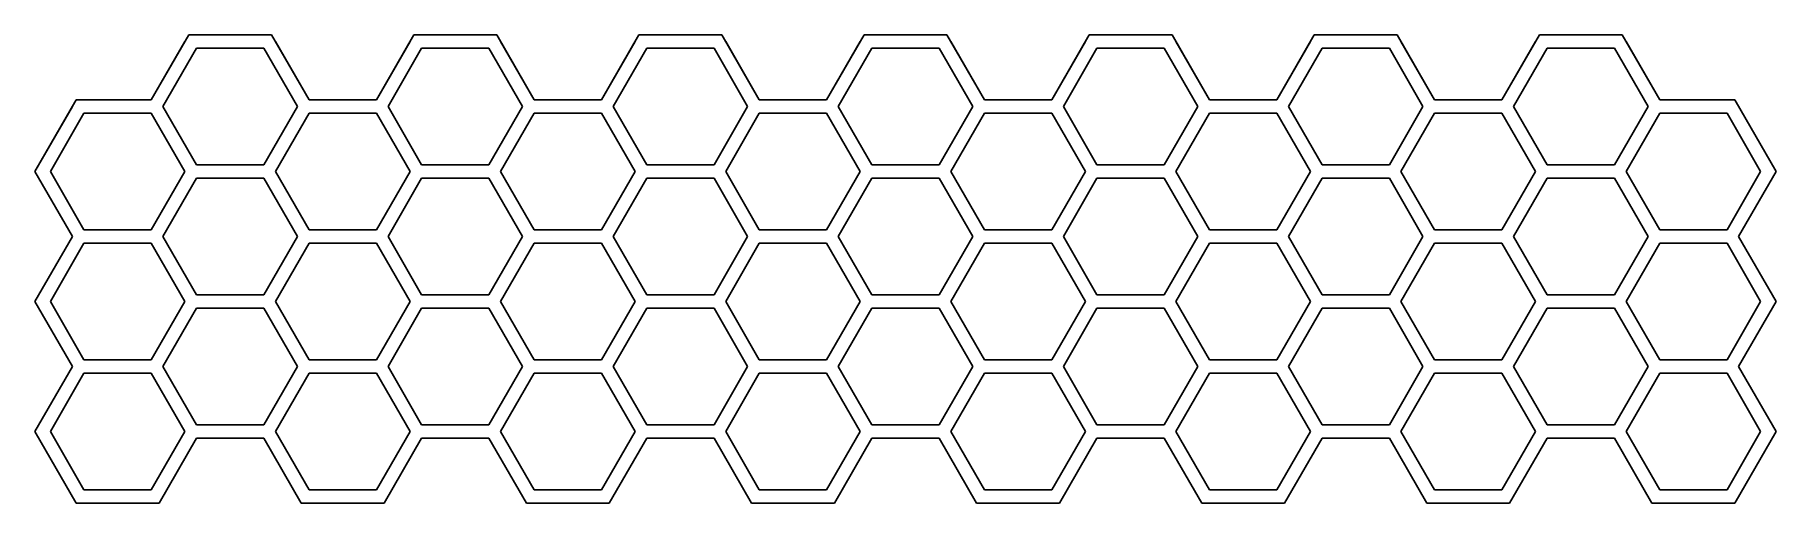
# Model space of a CAD drawing. Header units: millimetres. Extents: x 606 to 1123, y -612 to -473.
import ezdxf

# ---------------------------------------------------------------- set-up
doc = ezdxf.new("R2010")
doc.units = ezdxf.units.MM
doc.layers.get('0').update_dxf_attribs({"linetype": 'CONTINUOUS', "lineweight": 25})

msp = doc.modelspace()

# ---------------------------------------------------------------- linework, layer by layer
for p, q in [((640.29, -492.51), (651.45, -473.19)), ((640.29, -492.51), (650.29, -475.19)), ((640.29, -492.51), (650.29, -475.19)), ((640.29, -492.51), (650.29, -475.19)), ((640.29, -492.51), (650.29, -475.19)), ((640.29, -492.51), (650.29, -475.19)), ((651.45, -473.19), (676.07, -473.19)), ((653.76, -473.19), (673.76, -473.19)), ((653.76, -473.19), (673.76, -473.19)), ((653.76, -473.19), (673.76, -473.19)), ((653.76, -473.19), (673.76, -473.19)), ((653.76, -473.19), (673.76, -473.19)), ((676.07, -473.19), (687.22, -492.51)), ((677.22, -475.19), (687.22, -492.51)), ((677.22, -475.19), (687.22, -492.51)), ((677.22, -475.19), (687.22, -492.51)), ((677.22, -475.19), (687.22, -492.51)), ((677.22, -475.19), (687.22, -492.51)), ((718.38, -473.19), (707.22, -492.51)), ((707.22, -492.51), (717.22, -475.19)), ((717.22, -475.19), (707.22, -492.51)), ((707.22, -492.51), (717.22, -475.19)), ((717.22, -475.19), (707.22, -492.51)), ((707.22, -492.51), (717.22, -475.19)), ((718.38, -473.19), (740.68, -473.19)), ((720.68, -473.19), (740.68, -473.19)), ((720.68, -473.19), (742.99, -473.19)), ((742.99, -473.19), (754.15, -492.51)), ((754.15, -492.51), (744.15, -475.19)), ((744.15, -475.19), (754.15, -492.51)), ((754.15, -492.51), (744.15, -475.19)), ((744.15, -475.19), (754.15, -492.51)), ((754.15, -492.51), (744.15, -475.19)), ((785.3, -473.19), (774.15, -492.51)), ((774.15, -492.51), (784.15, -475.19)), ((784.15, -475.19), (774.15, -492.51)), ((774.15, -492.51), (784.15, -475.19)), ((784.15, -475.19), (774.15, -492.51)), ((774.15, -492.51), (784.15, -475.19)), ((785.3, -473.19), (809.92, -473.19)), ((787.61, -473.19), (807.61, -473.19)), ((787.61, -473.19), (807.61, -473.19)), ((809.92, -473.19), (821.08, -492.51)), ((811.08, -475.19), (821.08, -492.51)), ((811.08, -475.19), (821.08, -492.51)), ((811.08, -475.19), (821.08, -492.51)), ((811.08, -475.19), (821.08, -492.51)), ((811.08, -475.19), (821.08, -492.51)), ((841.08, -492.51), (852.23, -473.19)), ((841.08, -492.51), (851.08, -475.19)), ((841.08, -492.51), (851.08, -475.19)), ((841.08, -492.51), (851.08, -475.19)), ((841.08, -492.51), (851.08, -475.19)), ((841.08, -492.51), (851.08, -475.19)), ((852.23, -473.19), (876.85, -473.19)), ((854.54, -473.19), (874.54, -473.19)), ((854.54, -473.19), (874.54, -473.19)), ((854.54, -473.19), (874.54, -473.19)), ((854.54, -473.19), (874.54, -473.19)), ((854.54, -473.19), (874.54, -473.19)), ((876.85, -473.19), (888.01, -492.51)), ((888.01, -492.51), (878.01, -475.19)), ((878.01, -475.19), (888.01, -492.51)), ((878.01, -475.19), (888.01, -492.51)), ((888.01, -492.51), (878.01, -475.19)), ((878.01, -475.19), (888.01, -492.51)), ((878.01, -475.19), (888.01, -492.51)), ((888.01, -492.51), (878.01, -475.19)), ((878.01, -475.19), (888.01, -492.51)), ((919.16, -473.19), (908.01, -492.51)), ((908.01, -492.51), (918.01, -475.19)), ((908.01, -492.51), (918.01, -475.19)), ((918.01, -475.19), (908.01, -492.51)), ((908.01, -492.51), (918.01, -475.19)), ((908.01, -492.51), (918.01, -475.19)), ((918.01, -475.19), (908.01, -492.51)), ((908.01, -492.51), (918.01, -475.19)), ((908.01, -492.51), (918.01, -475.19)), ((919.16, -473.19), (941.47, -473.19)), ((941.47, -473.19), (921.47, -473.19)), ((921.47, -473.19), (941.47, -473.19)), ((941.47, -473.19), (921.47, -473.19)), ((921.47, -473.19), (941.47, -473.19)), ((941.47, -473.19), (921.47, -473.19)), ((921.47, -473.19), (941.47, -473.19)), ((921.47, -473.19), (943.78, -473.19)), ((943.78, -473.19), (954.93, -492.51)), ((944.93, -475.19), (954.93, -492.51)), ((944.93, -475.19), (954.93, -492.51)), ((944.93, -475.19), (954.93, -492.51)), ((944.93, -475.19), (954.93, -492.51)), ((944.93, -475.19), (954.93, -492.51)), ((944.93, -475.19), (954.93, -492.51)), ((944.93, -475.19), (954.93, -492.51)), ((944.93, -475.19), (954.93, -492.51)), ((944.93, -475.19), (954.93, -492.51)), ((944.93, -475.19), (954.93, -492.51)), ((944.93, -475.19), (954.93, -492.51)), ((974.93, -492.51), (986.09, -473.19)), ((974.93, -492.51), (984.93, -475.19)), ((974.93, -492.51), (984.93, -475.19)), ((984.93, -475.19), (974.93, -492.51)), ((974.93, -492.51), (984.93, -475.19)), ((974.93, -492.51), (984.93, -475.19)), ((974.93, -492.51), (984.93, -475.19)), ((984.93, -475.19), (974.93, -492.51)), ((974.93, -492.51), (984.93, -475.19)), ((974.93, -492.51), (984.93, -475.19)), ((974.93, -492.51), (984.93, -475.19)), ((984.93, -475.19), (974.93, -492.51)), ((986.09, -473.19), (1008.4, -473.19)), ((988.4, -473.19), (1008.4, -473.19)), ((988.4, -473.19), (1008.4, -473.19)), ((988.4, -473.19), (1008.4, -473.19)), ((988.4, -473.19), (1008.4, -473.19)), ((988.4, -473.19), (1008.4, -473.19)), ((988.4, -473.19), (1008.4, -473.19)), ((988.4, -473.19), (1010.71, -473.19)), ((1010.71, -473.19), (1021.86, -492.51)), ((1011.86, -475.19), (1021.86, -492.51)), ((1021.86, -492.51), (1011.86, -475.19)), ((1011.86, -475.19), (1021.86, -492.51)), ((1021.86, -492.51), (1011.86, -475.19)), ((1011.86, -475.19), (1021.86, -492.51)), ((1011.86, -475.19), (1021.86, -492.51)), ((1021.86, -492.51), (1011.86, -475.19)), ((1011.86, -475.19), (1021.86, -492.51)), ((1053.02, -473.19), (1041.86, -492.51)), ((1041.86, -492.51), (1051.86, -475.19)), ((1041.86, -492.51), (1051.86, -475.19)), ((1051.86, -475.19), (1041.86, -492.51)), ((1041.86, -492.51), (1051.86, -475.19)), ((1041.86, -492.51), (1051.86, -475.19)), ((1051.86, -475.19), (1041.86, -492.51)), ((1041.86, -492.51), (1051.86, -475.19)), ((1041.86, -492.51), (1051.86, -475.19)), ((1053.02, -473.19), (1075.33, -473.19)), ((1055.33, -473.19), (1075.33, -473.19)), ((1055.33, -473.19), (1075.33, -473.19)), ((1055.33, -473.19), (1075.33, -473.19)), ((1055.33, -473.19), (1077.64, -473.19)), ((1077.64, -473.19), (1088.79, -492.51)), ((1078.79, -475.19), (1088.79, -492.51)), ((1078.79, -475.19), (1088.79, -492.51)), ((1078.79, -475.19), (1088.79, -492.51)), ((1078.79, -475.19), (1088.79, -492.51)), ((1078.79, -475.19), (1088.79, -492.51)), ((643.76, -494.51), (653.76, -477.19)), ((643.76, -494.51), (653.76, -477.19)), ((643.76, -494.51), (653.76, -477.19)), ((653.76, -477.19), (673.76, -477.19)), ((653.76, -477.19), (673.76, -477.19)), ((653.76, -477.19), (673.76, -477.19)), ((673.76, -477.19), (683.76, -494.51)), ((673.76, -477.19), (683.76, -494.51)), ((673.76, -477.19), (683.76, -494.51)), ((710.68, -494.51), (720.68, -477.19)), ((710.68, -494.51), (720.68, -477.19)), ((710.68, -494.51), (720.68, -477.19)), ((720.68, -477.19), (740.68, -477.19)), ((720.68, -477.19), (740.68, -477.19)), ((720.68, -477.19), (740.68, -477.19)), ((740.68, -477.19), (750.68, -494.51)), ((740.68, -477.19), (750.68, -494.51)), ((740.68, -477.19), (750.68, -494.51)), ((787.61, -477.19), (777.61, -494.51)), ((787.61, -477.19), (777.61, -494.51)), ((787.61, -477.19), (777.61, -494.51)), ((787.61, -477.19), (807.61, -477.19)), ((787.61, -477.19), (807.61, -477.19)), ((787.61, -477.19), (807.61, -477.19)), ((807.61, -477.19), (817.61, -494.51)), ((807.61, -477.19), (817.61, -494.51)), ((807.61, -477.19), (817.61, -494.51)), ((844.54, -494.51), (854.54, -477.19)), ((844.54, -494.51), (854.54, -477.19)), ((844.54, -494.51), (854.54, -477.19)), ((844.54, -494.51), (854.54, -477.19)), ((844.54, -494.51), (854.54, -477.19)), ((844.54, -494.51), (854.54, -477.19)), ((854.54, -477.19), (874.54, -477.19)), ((854.54, -477.19), (874.54, -477.19)), ((854.54, -477.19), (874.54, -477.19)), ((854.54, -477.19), (874.54, -477.19)), ((854.54, -477.19), (874.54, -477.19)), ((854.54, -477.19), (874.54, -477.19)), ((874.54, -477.19), (884.54, -494.51)), ((874.54, -477.19), (884.54, -494.51)), ((874.54, -477.19), (884.54, -494.51)), ((874.54, -477.19), (884.54, -494.51)), ((874.54, -477.19), (884.54, -494.51)), ((874.54, -477.19), (884.54, -494.51)), ((921.47, -477.19), (911.47, -494.51)), ((911.47, -494.51), (921.47, -477.19)), ((921.47, -477.19), (911.47, -494.51)), ((911.47, -494.51), (921.47, -477.19)), ((921.47, -477.19), (911.47, -494.51)), ((911.47, -494.51), (921.47, -477.19)), ((921.47, -477.19), (941.47, -477.19)), ((921.47, -477.19), (941.47, -477.19)), ((921.47, -477.19), (941.47, -477.19)), ((921.47, -477.19), (941.47, -477.19)), ((921.47, -477.19), (941.47, -477.19)), ((921.47, -477.19), (941.47, -477.19)), ((941.47, -477.19), (951.47, -494.51)), ((941.47, -477.19), (951.47, -494.51)), ((941.47, -477.19), (951.47, -494.51)), ((941.47, -477.19), (951.47, -494.51)), ((941.47, -477.19), (951.47, -494.51)), ((941.47, -477.19), (951.47, -494.51)), ((978.4, -494.51), (988.4, -477.19)), ((978.4, -494.51), (988.4, -477.19)), ((988.4, -477.19), (978.4, -494.51)), ((978.4, -494.51), (988.4, -477.19)), ((978.4, -494.51), (988.4, -477.19)), ((988.4, -477.19), (978.4, -494.51)), ((978.4, -494.51), (988.4, -477.19)), ((978.4, -494.51), (988.4, -477.19)), ((988.4, -477.19), (978.4, -494.51)), ((988.4, -477.19), (1008.4, -477.19)), ((988.4, -477.19), (1008.4, -477.19)), ((988.4, -477.19), (1008.4, -477.19)), ((988.4, -477.19), (1008.4, -477.19)), ((988.4, -477.19), (1008.4, -477.19)), ((988.4, -477.19), (1008.4, -477.19)), ((988.4, -477.19), (1008.4, -477.19)), ((988.4, -477.19), (1008.4, -477.19)), ((988.4, -477.19), (1008.4, -477.19)), ((1008.4, -477.19), (1018.4, -494.51)), ((1008.4, -477.19), (1018.4, -494.51)), ((1008.4, -477.19), (1018.4, -494.51)), ((1008.4, -477.19), (1018.4, -494.51)), ((1008.4, -477.19), (1018.4, -494.51)), ((1008.4, -477.19), (1018.4, -494.51)), ((1008.4, -477.19), (1018.4, -494.51)), ((1008.4, -477.19), (1018.4, -494.51)), ((1008.4, -477.19), (1018.4, -494.51)), ((1055.33, -477.19), (1045.33, -494.51)), ((1045.33, -494.51), (1055.33, -477.19)), ((1055.33, -477.19), (1045.33, -494.51)), ((1045.33, -494.51), (1055.33, -477.19)), ((1055.33, -477.19), (1045.33, -494.51)), ((1045.33, -494.51), (1055.33, -477.19)), ((1055.33, -477.19), (1075.33, -477.19)), ((1055.33, -477.19), (1075.33, -477.19)), ((1055.33, -477.19), (1075.33, -477.19)), ((1055.33, -477.19), (1075.33, -477.19)), ((1055.33, -477.19), (1075.33, -477.19)), ((1055.33, -477.19), (1075.33, -477.19)), ((1075.33, -477.19), (1085.33, -494.51)), ((1075.33, -477.19), (1085.33, -494.51)), ((1075.33, -477.19), (1085.33, -494.51)), ((1075.33, -477.19), (1085.33, -494.51)), ((1075.33, -477.19), (1085.33, -494.51)), ((1075.33, -477.19), (1085.33, -494.51)), ((605.67, -513.83), (617.98, -492.51)), ((605.67, -513.83), (616.83, -494.51)), ((605.67, -513.83), (616.83, -494.51)), ((610.29, -513.83), (620.29, -496.51)), ((610.29, -513.83), (620.29, -496.51)), ((610.29, -513.83), (620.29, -496.51)), ((610.29, -513.83), (620.29, -496.51)), ((610.29, -513.83), (620.29, -496.51)), ((610.29, -513.83), (620.29, -496.51)), ((617.98, -492.51), (640.29, -492.51)), ((620.29, -492.51), (640.29, -492.51)), ((620.29, -492.51), (640.29, -492.51)), ((620.29, -492.51), (640.29, -492.51)), ((620.29, -492.51), (640.29, -492.51)), ((620.29, -492.51), (640.29, -492.51)), ((620.29, -496.51), (640.29, -496.51)), ((620.29, -496.51), (640.29, -496.51)), ((620.29, -496.51), (640.29, -496.51)), ((620.29, -496.51), (640.29, -496.51)), ((620.29, -496.51), (640.29, -496.51)), ((620.29, -496.51), (640.29, -496.51)), ((640.29, -496.51), (650.29, -513.83)), ((640.29, -496.51), (650.29, -513.83)), ((640.29, -496.51), (650.29, -513.83)), ((640.29, -496.51), (650.29, -513.83)), ((640.29, -496.51), (650.29, -513.83)), ((640.29, -496.51), (650.29, -513.83)), ((643.76, -494.51), (653.76, -511.83)), ((643.76, -494.51), (653.76, -511.83)), ((643.76, -494.51), (653.76, -511.83)), ((673.76, -511.83), (683.76, -494.51)), ((673.76, -511.83), (683.76, -494.51)), ((673.76, -511.83), (683.76, -494.51)), ((677.22, -513.83), (687.22, -496.51)), ((677.22, -513.83), (687.22, -496.51)), ((677.22, -513.83), (687.22, -496.51)), ((687.22, -492.51), (707.22, -492.51)), ((687.22, -492.51), (707.22, -492.51)), ((687.22, -492.51), (707.22, -492.51)), ((687.22, -492.51), (707.22, -492.51)), ((687.22, -492.51), (707.22, -492.51)), ((687.22, -492.51), (707.22, -492.51)), ((687.22, -496.51), (707.22, -496.51)), ((687.22, -496.51), (707.22, -496.51)), ((687.22, -496.51), (707.22, -496.51)), ((707.22, -496.51), (717.22, -513.83)), ((707.22, -496.51), (717.22, -513.83)), ((707.22, -496.51), (717.22, -513.83)), ((710.68, -494.51), (720.68, -511.83)), ((710.68, -494.51), (720.68, -511.83)), ((710.68, -494.51), (720.68, -511.83)), ((740.68, -511.83), (750.68, -494.51)), ((740.68, -511.83), (750.68, -494.51)), ((740.68, -511.83), (750.68, -494.51)), ((744.15, -513.83), (754.15, -496.51)), ((744.15, -513.83), (754.15, -496.51)), ((744.15, -513.83), (754.15, -496.51)), ((774.15, -492.51), (754.15, -492.51)), ((754.15, -492.51), (774.15, -492.51)), ((774.15, -492.51), (754.15, -492.51)), ((754.15, -492.51), (774.15, -492.51)), ((774.15, -492.51), (754.15, -492.51)), ((754.15, -492.51), (774.15, -492.51)), ((754.15, -496.51), (774.15, -496.51)), ((754.15, -496.51), (774.15, -496.51)), ((754.15, -496.51), (774.15, -496.51)), ((774.15, -496.51), (784.15, -513.83)), ((774.15, -496.51), (784.15, -513.83)), ((774.15, -496.51), (784.15, -513.83)), ((777.61, -494.51), (787.61, -511.83)), ((777.61, -494.51), (787.61, -511.83)), ((777.61, -494.51), (787.61, -511.83)), ((817.61, -494.51), (807.61, -511.83)), ((817.61, -494.51), (807.61, -511.83)), ((817.61, -494.51), (807.61, -511.83)), ((811.08, -513.83), (821.08, -496.51)), ((821.08, -496.51), (811.08, -513.83)), ((811.08, -513.83), (821.08, -496.51)), ((821.08, -496.51), (811.08, -513.83)), ((811.08, -513.83), (821.08, -496.51)), ((821.08, -496.51), (811.08, -513.83)), ((821.08, -492.51), (841.08, -492.51)), ((821.08, -492.51), (841.08, -492.51)), ((821.08, -492.51), (841.08, -492.51)), ((821.08, -492.51), (841.08, -492.51)), ((821.08, -492.51), (841.08, -492.51)), ((821.08, -492.51), (841.08, -492.51)), ((821.08, -496.51), (841.08, -496.51)), ((821.08, -496.51), (841.08, -496.51)), ((821.08, -496.51), (841.08, -496.51)), ((821.08, -496.51), (841.08, -496.51)), ((821.08, -496.51), (841.08, -496.51)), ((821.08, -496.51), (841.08, -496.51)), ((841.08, -496.51), (851.08, -513.83)), ((841.08, -496.51), (851.08, -513.83)), ((841.08, -496.51), (851.08, -513.83)), ((841.08, -496.51), (851.08, -513.83)), ((841.08, -496.51), (851.08, -513.83)), ((841.08, -496.51), (851.08, -513.83)), ((844.54, -494.51), (854.54, -511.83)), ((844.54, -494.51), (854.54, -511.83)), ((844.54, -494.51), (854.54, -511.83)), ((844.54, -494.51), (854.54, -511.83)), ((844.54, -494.51), (854.54, -511.83)), ((844.54, -494.51), (854.54, -511.83)), ((874.54, -511.83), (884.54, -494.51)), ((874.54, -511.83), (884.54, -494.51)), ((874.54, -511.83), (884.54, -494.51)), ((874.54, -511.83), (884.54, -494.51)), ((874.54, -511.83), (884.54, -494.51)), ((874.54, -511.83), (884.54, -494.51)), ((878.01, -513.83), (888.01, -496.51)), ((878.01, -513.83), (888.01, -496.51)), ((878.01, -513.83), (888.01, -496.51)), ((878.01, -513.83), (888.01, -496.51)), ((878.01, -513.83), (888.01, -496.51)), ((878.01, -513.83), (888.01, -496.51)), ((908.01, -492.51), (888.01, -492.51)), ((888.01, -492.51), (908.01, -492.51)), ((888.01, -492.51), (908.01, -492.51)), ((908.01, -492.51), (888.01, -492.51)), ((888.01, -492.51), (908.01, -492.51)), ((888.01, -492.51), (908.01, -492.51)), ((908.01, -492.51), (888.01, -492.51)), ((888.01, -492.51), (908.01, -492.51)), ((888.01, -492.51), (908.01, -492.51)), ((888.01, -496.51), (908.01, -496.51)), ((888.01, -496.51), (908.01, -496.51)), ((888.01, -496.51), (908.01, -496.51)), ((888.01, -496.51), (908.01, -496.51)), ((888.01, -496.51), (908.01, -496.51)), ((888.01, -496.51), (908.01, -496.51)), ((908.01, -496.51), (918.01, -513.83)), ((908.01, -496.51), (918.01, -513.83)), ((908.01, -496.51), (918.01, -513.83)), ((908.01, -496.51), (918.01, -513.83)), ((908.01, -496.51), (918.01, -513.83)), ((908.01, -496.51), (918.01, -513.83)), ((911.47, -494.51), (921.47, -511.83)), ((911.47, -494.51), (921.47, -511.83)), ((911.47, -494.51), (921.47, -511.83)), ((911.47, -494.51), (921.47, -511.83)), ((911.47, -494.51), (921.47, -511.83)), ((911.47, -494.51), (921.47, -511.83)), ((951.47, -494.51), (941.47, -511.83)), ((941.47, -511.83), (951.47, -494.51)), ((951.47, -494.51), (941.47, -511.83)), ((941.47, -511.83), (951.47, -494.51)), ((951.47, -494.51), (941.47, -511.83)), ((941.47, -511.83), (951.47, -494.51)), ((954.93, -496.51), (944.93, -513.83)), ((944.93, -513.83), (954.93, -496.51)), ((944.93, -513.83), (954.93, -496.51)), ((944.93, -513.83), (954.93, -496.51)), ((954.93, -496.51), (944.93, -513.83)), ((944.93, -513.83), (954.93, -496.51)), ((944.93, -513.83), (954.93, -496.51)), ((944.93, -513.83), (954.93, -496.51)), ((954.93, -496.51), (944.93, -513.83)), ((944.93, -513.83), (954.93, -496.51)), ((944.93, -513.83), (954.93, -496.51)), ((944.93, -513.83), (954.93, -496.51)), ((954.93, -492.51), (974.93, -492.51)), ((954.93, -492.51), (974.93, -492.51)), ((954.93, -492.51), (974.93, -492.51)), ((954.93, -492.51), (974.93, -492.51)), ((954.93, -492.51), (974.93, -492.51)), ((954.93, -492.51), (974.93, -492.51)), ((954.93, -492.51), (974.93, -492.51)), ((954.93, -492.51), (974.93, -492.51)), ((954.93, -492.51), (974.93, -492.51)), ((954.93, -492.51), (974.93, -492.51)), ((954.93, -492.51), (974.93, -492.51)), ((954.93, -492.51), (974.93, -492.51)), ((954.93, -496.51), (974.93, -496.51)), ((954.93, -496.51), (974.93, -496.51)), ((954.93, -496.51), (974.93, -496.51)), ((954.93, -496.51), (974.93, -496.51)), ((954.93, -496.51), (974.93, -496.51)), ((954.93, -496.51), (974.93, -496.51)), ((954.93, -496.51), (974.93, -496.51)), ((954.93, -496.51), (974.93, -496.51)), ((954.93, -496.51), (974.93, -496.51)), ((954.93, -496.51), (974.93, -496.51)), ((954.93, -496.51), (974.93, -496.51)), ((954.93, -496.51), (974.93, -496.51)), ((974.93, -496.51), (984.93, -513.83)), ((974.93, -496.51), (984.93, -513.83)), ((974.93, -496.51), (984.93, -513.83)), ((974.93, -496.51), (984.93, -513.83)), ((974.93, -496.51), (984.93, -513.83)), ((974.93, -496.51), (984.93, -513.83)), ((974.93, -496.51), (984.93, -513.83)), ((974.93, -496.51), (984.93, -513.83)), ((974.93, -496.51), (984.93, -513.83)), ((974.93, -496.51), (984.93, -513.83)), ((974.93, -496.51), (984.93, -513.83)), ((974.93, -496.51), (984.93, -513.83)), ((978.4, -494.51), (988.4, -511.83)), ((978.4, -494.51), (988.4, -511.83)), ((978.4, -494.51), (988.4, -511.83)), ((978.4, -494.51), (988.4, -511.83)), ((978.4, -494.51), (988.4, -511.83)), ((978.4, -494.51), (988.4, -511.83)), ((978.4, -494.51), (988.4, -511.83)), ((978.4, -494.51), (988.4, -511.83)), ((978.4, -494.51), (988.4, -511.83)), ((1008.4, -511.83), (1018.4, -494.51)), ((1008.4, -511.83), (1018.4, -494.51)), ((1018.4, -494.51), (1008.4, -511.83)), ((1008.4, -511.83), (1018.4, -494.51)), ((1008.4, -511.83), (1018.4, -494.51)), ((1018.4, -494.51), (1008.4, -511.83)), ((1008.4, -511.83), (1018.4, -494.51)), ((1008.4, -511.83), (1018.4, -494.51)), ((1018.4, -494.51), (1008.4, -511.83)), ((1011.86, -513.83), (1021.86, -496.51)), ((1011.86, -513.83), (1021.86, -496.51)), ((1011.86, -513.83), (1021.86, -496.51)), ((1011.86, -513.83), (1021.86, -496.51)), ((1011.86, -513.83), (1021.86, -496.51)), ((1011.86, -513.83), (1021.86, -496.51)), ((1041.86, -492.51), (1021.86, -492.51)), ((1021.86, -492.51), (1041.86, -492.51)), ((1021.86, -492.51), (1041.86, -492.51)), ((1041.86, -492.51), (1021.86, -492.51)), ((1021.86, -492.51), (1041.86, -492.51)), ((1021.86, -492.51), (1041.86, -492.51)), ((1041.86, -492.51), (1021.86, -492.51)), ((1021.86, -492.51), (1041.86, -492.51)), ((1021.86, -492.51), (1041.86, -492.51)), ((1021.86, -496.51), (1041.86, -496.51)), ((1021.86, -496.51), (1041.86, -496.51)), ((1021.86, -496.51), (1041.86, -496.51)), ((1021.86, -496.51), (1041.86, -496.51)), ((1021.86, -496.51), (1041.86, -496.51)), ((1021.86, -496.51), (1041.86, -496.51)), ((1041.86, -496.51), (1051.86, -513.83)), ((1041.86, -496.51), (1051.86, -513.83)), ((1041.86, -496.51), (1051.86, -513.83)), ((1041.86, -496.51), (1051.86, -513.83)), ((1041.86, -496.51), (1051.86, -513.83)), ((1041.86, -496.51), (1051.86, -513.83)), ((1045.33, -494.51), (1055.33, -511.83)), ((1045.33, -494.51), (1055.33, -511.83)), ((1045.33, -494.51), (1055.33, -511.83)), ((1045.33, -494.51), (1055.33, -511.83)), ((1045.33, -494.51), (1055.33, -511.83)), ((1045.33, -494.51), (1055.33, -511.83)), ((1085.33, -494.51), (1075.33, -511.83)), ((1075.33, -511.83), (1085.33, -494.51)), ((1085.33, -494.51), (1075.33, -511.83)), ((1075.33, -511.83), (1085.33, -494.51)), ((1085.33, -494.51), (1075.33, -511.83)), ((1075.33, -511.83), (1085.33, -494.51)), ((1088.79, -496.51), (1078.79, -513.83)), ((1088.79, -496.51), (1078.79, -513.83)), ((1088.79, -496.51), (1078.79, -513.83)), ((1088.79, -492.51), (1108.79, -492.51)), ((1088.79, -492.51), (1108.79, -492.51)), ((1088.79, -492.51), (1108.79, -492.51)), ((1088.79, -492.51), (1108.79, -492.51)), ((1088.79, -492.51), (1108.79, -492.51)), ((1088.79, -492.51), (1111.1, -492.51)), ((1088.79, -496.51), (1108.79, -496.51)), ((1088.79, -496.51), (1108.79, -496.51)), ((1088.79, -496.51), (1108.79, -496.51)), ((1108.79, -496.51), (1118.79, -513.83)), ((1108.79, -496.51), (1118.79, -513.83)), ((1108.79, -496.51), (1118.79, -513.83)), ((1111.1, -492.51), (1123.41, -513.83)), ((653.76, -511.83), (673.76, -511.83)), ((653.76, -511.83), (673.76, -511.83)), ((653.76, -511.83), (673.76, -511.83)), ((720.68, -511.83), (740.68, -511.83)), ((720.68, -511.83), (740.68, -511.83)), ((720.68, -511.83), (740.68, -511.83)), ((787.61, -511.83), (807.61, -511.83)), ((787.61, -511.83), (807.61, -511.83)), ((787.61, -511.83), (807.61, -511.83)), ((854.54, -511.83), (874.54, -511.83)), ((854.54, -511.83), (874.54, -511.83)), ((854.54, -511.83), (874.54, -511.83)), ((854.54, -511.83), (874.54, -511.83)), ((854.54, -511.83), (874.54, -511.83)), ((854.54, -511.83), (874.54, -511.83)), ((921.47, -511.83), (941.47, -511.83)), ((921.47, -511.83), (941.47, -511.83)), ((921.47, -511.83), (941.47, -511.83)), ((921.47, -511.83), (941.47, -511.83)), ((921.47, -511.83), (941.47, -511.83)), ((921.47, -511.83), (941.47, -511.83)), ((988.4, -511.83), (1008.4, -511.83)), ((988.4, -511.83), (1008.4, -511.83)), ((988.4, -511.83), (1008.4, -511.83)), ((988.4, -511.83), (1008.4, -511.83)), ((988.4, -511.83), (1008.4, -511.83)), ((988.4, -511.83), (1008.4, -511.83)), ((988.4, -511.83), (1008.4, -511.83)), ((988.4, -511.83), (1008.4, -511.83)), ((988.4, -511.83), (1008.4, -511.83)), ((1055.33, -511.83), (1075.33, -511.83)), ((1055.33, -511.83), (1075.33, -511.83)), ((1055.33, -511.83), (1075.33, -511.83)), ((1055.33, -511.83), (1075.33, -511.83)), ((1055.33, -511.83), (1075.33, -511.83)), ((1055.33, -511.83), (1075.33, -511.83)), ((605.67, -513.83), (616.83, -533.15)), ((605.67, -513.83), (616.83, -533.15)), ((605.67, -513.83), (616.83, -533.15)), ((610.29, -513.83), (620.29, -531.15)), ((610.29, -513.83), (620.29, -531.15)), ((610.29, -513.83), (620.29, -531.15)), ((610.29, -513.83), (620.29, -531.15)), ((610.29, -513.83), (620.29, -531.15)), ((610.29, -513.83), (620.29, -531.15)), ((640.29, -531.15), (650.29, -513.83)), ((640.29, -531.15), (650.29, -513.83)), ((640.29, -531.15), (650.29, -513.83)), ((640.29, -531.15), (650.29, -513.83)), ((640.29, -531.15), (650.29, -513.83)), ((640.29, -531.15), (650.29, -513.83)), ((643.76, -533.15), (653.76, -515.83)), ((643.76, -533.15), (653.76, -515.83)), ((643.76, -533.15), (653.76, -515.83)), ((653.76, -515.83), (673.76, -515.83)), ((653.76, -515.83), (673.76, -515.83)), ((653.76, -515.83), (673.76, -515.83)), ((673.76, -515.83), (683.76, -533.15)), ((673.76, -515.83), (683.76, -533.15)), ((673.76, -515.83), (683.76, -533.15)), ((677.22, -513.83), (687.22, -531.15)), ((677.22, -513.83), (687.22, -531.15)), ((677.22, -513.83), (687.22, -531.15)), ((707.22, -531.15), (717.22, -513.83)), ((707.22, -531.15), (717.22, -513.83)), ((707.22, -531.15), (717.22, -513.83)), ((710.68, -533.15), (720.68, -515.83)), ((710.68, -533.15), (720.68, -515.83)), ((710.68, -533.15), (720.68, -515.83)), ((720.68, -515.83), (740.68, -515.83)), ((720.68, -515.83), (740.68, -515.83)), ((720.68, -515.83), (740.68, -515.83)), ((740.68, -515.83), (750.68, -533.15)), ((740.68, -515.83), (750.68, -533.15)), ((740.68, -515.83), (750.68, -533.15)), ((744.15, -513.83), (754.15, -531.15)), ((744.15, -513.83), (754.15, -531.15)), ((744.15, -513.83), (754.15, -531.15)), ((774.15, -531.15), (784.15, -513.83)), ((774.15, -531.15), (784.15, -513.83)), ((774.15, -531.15), (784.15, -513.83)), ((777.61, -533.15), (787.61, -515.83)), ((777.61, -533.15), (787.61, -515.83)), ((777.61, -533.15), (787.61, -515.83)), ((787.61, -515.83), (807.61, -515.83)), ((787.61, -515.83), (807.61, -515.83)), ((787.61, -515.83), (807.61, -515.83)), ((807.61, -515.83), (817.61, -533.15)), ((807.61, -515.83), (817.61, -533.15)), ((807.61, -515.83), (817.61, -533.15)), ((811.08, -513.83), (821.08, -531.15)), ((811.08, -513.83), (821.08, -531.15)), ((811.08, -513.83), (821.08, -531.15)), ((811.08, -513.83), (821.08, -531.15)), ((811.08, -513.83), (821.08, -531.15)), ((811.08, -513.83), (821.08, -531.15)), ((841.08, -531.15), (851.08, -513.83)), ((851.08, -513.83), (841.08, -531.15)), ((841.08, -531.15), (851.08, -513.83)), ((851.08, -513.83), (841.08, -531.15)), ((841.08, -531.15), (851.08, -513.83)), ((851.08, -513.83), (841.08, -531.15)), ((844.54, -533.15), (854.54, -515.83)), ((844.54, -533.15), (854.54, -515.83)), ((844.54, -533.15), (854.54, -515.83)), ((844.54, -533.15), (854.54, -515.83)), ((844.54, -533.15), (854.54, -515.83)), ((844.54, -533.15), (854.54, -515.83)), ((854.54, -515.83), (874.54, -515.83)), ((854.54, -515.83), (874.54, -515.83)), ((854.54, -515.83), (874.54, -515.83)), ((854.54, -515.83), (874.54, -515.83)), ((854.54, -515.83), (874.54, -515.83)), ((854.54, -515.83), (874.54, -515.83)), ((874.54, -515.83), (884.54, -533.15)), ((874.54, -515.83), (884.54, -533.15)), ((874.54, -515.83), (884.54, -533.15)), ((874.54, -515.83), (884.54, -533.15)), ((874.54, -515.83), (884.54, -533.15)), ((874.54, -515.83), (884.54, -533.15)), ((878.01, -513.83), (888.01, -531.15)), ((878.01, -513.83), (888.01, -531.15)), ((878.01, -513.83), (888.01, -531.15)), ((878.01, -513.83), (888.01, -531.15)), ((878.01, -513.83), (888.01, -531.15)), ((878.01, -513.83), (888.01, -531.15)), ((908.01, -531.15), (918.01, -513.83)), ((908.01, -531.15), (918.01, -513.83)), ((908.01, -531.15), (918.01, -513.83)), ((908.01, -531.15), (918.01, -513.83)), ((908.01, -531.15), (918.01, -513.83)), ((908.01, -531.15), (918.01, -513.83)), ((911.47, -533.15), (921.47, -515.83)), ((911.47, -533.15), (921.47, -515.83)), ((911.47, -533.15), (921.47, -515.83)), ((911.47, -533.15), (921.47, -515.83)), ((911.47, -533.15), (921.47, -515.83)), ((911.47, -533.15), (921.47, -515.83)), ((911.47, -533.15), (921.47, -515.83)), ((911.47, -533.15), (921.47, -515.83)), ((911.47, -533.15), (921.47, -515.83)), ((921.47, -515.83), (941.47, -515.83)), ((921.47, -515.83), (941.47, -515.83)), ((921.47, -515.83), (941.47, -515.83)), ((921.47, -515.83), (941.47, -515.83)), ((921.47, -515.83), (941.47, -515.83)), ((921.47, -515.83), (941.47, -515.83)), ((921.47, -515.83), (941.47, -515.83)), ((921.47, -515.83), (941.47, -515.83)), ((921.47, -515.83), (941.47, -515.83)), ((941.47, -515.83), (951.47, -533.15)), ((941.47, -515.83), (951.47, -533.15)), ((941.47, -515.83), (951.47, -533.15)), ((941.47, -515.83), (951.47, -533.15)), ((941.47, -515.83), (951.47, -533.15)), ((941.47, -515.83), (951.47, -533.15)), ((941.47, -515.83), (951.47, -533.15)), ((941.47, -515.83), (951.47, -533.15)), ((941.47, -515.83), (951.47, -533.15)), ((944.93, -513.83), (954.93, -531.15)), ((944.93, -513.83), (954.93, -531.15)), ((944.93, -513.83), (954.93, -531.15)), ((944.93, -513.83), (954.93, -531.15)), ((944.93, -513.83), (954.93, -531.15)), ((944.93, -513.83), (954.93, -531.15)), ((944.93, -513.83), (954.93, -531.15)), ((944.93, -513.83), (954.93, -531.15)), ((944.93, -513.83), (954.93, -531.15)), ((944.93, -513.83), (954.93, -531.15)), ((944.93, -513.83), (954.93, -531.15)), ((944.93, -513.83), (954.93, -531.15)), ((984.93, -513.83), (974.93, -531.15)), ((974.93, -531.15), (984.93, -513.83)), ((974.93, -531.15), (984.93, -513.83)), ((974.93, -531.15), (984.93, -513.83)), ((984.93, -513.83), (974.93, -531.15)), ((974.93, -531.15), (984.93, -513.83)), ((974.93, -531.15), (984.93, -513.83)), ((974.93, -531.15), (984.93, -513.83)), ((984.93, -513.83), (974.93, -531.15)), ((974.93, -531.15), (984.93, -513.83)), ((974.93, -531.15), (984.93, -513.83)), ((974.93, -531.15), (984.93, -513.83)), ((978.4, -533.15), (988.4, -515.83)), ((978.4, -533.15), (988.4, -515.83)), ((978.4, -533.15), (988.4, -515.83)), ((978.4, -533.15), (988.4, -515.83)), ((978.4, -533.15), (988.4, -515.83)), ((978.4, -533.15), (988.4, -515.83)), ((988.4, -515.83), (1008.4, -515.83)), ((988.4, -515.83), (1008.4, -515.83)), ((988.4, -515.83), (1008.4, -515.83)), ((988.4, -515.83), (1008.4, -515.83)), ((988.4, -515.83), (1008.4, -515.83)), ((988.4, -515.83), (1008.4, -515.83)), ((1008.4, -515.83), (1018.4, -533.15)), ((1008.4, -515.83), (1018.4, -533.15)), ((1008.4, -515.83), (1018.4, -533.15)), ((1008.4, -515.83), (1018.4, -533.15)), ((1008.4, -515.83), (1018.4, -533.15)), ((1008.4, -515.83), (1018.4, -533.15)), ((1011.86, -513.83), (1021.86, -531.15)), ((1011.86, -513.83), (1021.86, -531.15)), ((1011.86, -513.83), (1021.86, -531.15)), ((1011.86, -513.83), (1021.86, -531.15)), ((1011.86, -513.83), (1021.86, -531.15)), ((1011.86, -513.83), (1021.86, -531.15)), ((1041.86, -531.15), (1051.86, -513.83)), ((1041.86, -531.15), (1051.86, -513.83)), ((1041.86, -531.15), (1051.86, -513.83)), ((1041.86, -531.15), (1051.86, -513.83)), ((1041.86, -531.15), (1051.86, -513.83)), ((1041.86, -531.15), (1051.86, -513.83)), ((1045.33, -533.15), (1055.33, -515.83)), ((1045.33, -533.15), (1055.33, -515.83)), ((1045.33, -533.15), (1055.33, -515.83)), ((1055.33, -515.83), (1075.33, -515.83)), ((1055.33, -515.83), (1075.33, -515.83)), ((1055.33, -515.83), (1075.33, -515.83)), ((1075.33, -515.83), (1085.33, -533.15)), ((1075.33, -515.83), (1085.33, -533.15)), ((1075.33, -515.83), (1085.33, -533.15)), ((1078.79, -513.83), (1088.79, -531.15)), ((1078.79, -513.83), (1088.79, -531.15)), ((1078.79, -513.83), (1088.79, -531.15)), ((1118.79, -513.83), (1108.79, -531.15)), ((1118.79, -513.83), (1108.79, -531.15)), ((1118.79, -513.83), (1108.79, -531.15)), ((1123.41, -513.83), (1112.25, -533.15)), ((605.67, -552.47), (616.83, -533.15)), ((605.67, -552.47), (616.83, -533.15)), ((605.67, -552.47), (616.83, -533.15)), ((620.29, -531.15), (640.29, -531.15)), ((620.29, -531.15), (640.29, -531.15)), ((620.29, -531.15), (640.29, -531.15)), ((620.29, -531.15), (640.29, -531.15)), ((620.29, -531.15), (640.29, -531.15)), ((620.29, -531.15), (640.29, -531.15)), ((643.76, -533.15), (653.76, -550.47)), ((643.76, -533.15), (653.76, -550.47)), ((643.76, -533.15), (653.76, -550.47)), ((673.76, -550.47), (683.76, -533.15)), ((673.76, -550.47), (683.76, -533.15)), ((673.76, -550.47), (683.76, -533.15)), ((687.22, -531.15), (707.22, -531.15)), ((687.22, -531.15), (707.22, -531.15)), ((687.22, -531.15), (707.22, -531.15)), ((710.68, -533.15), (720.68, -550.47)), ((710.68, -533.15), (720.68, -550.47)), ((710.68, -533.15), (720.68, -550.47)), ((740.68, -550.47), (750.68, -533.15)), ((740.68, -550.47), (750.68, -533.15)), ((740.68, -550.47), (750.68, -533.15)), ((754.15, -531.15), (774.15, -531.15)), ((754.15, -531.15), (774.15, -531.15)), ((754.15, -531.15), (774.15, -531.15)), ((777.61, -533.15), (787.61, -550.47)), ((777.61, -533.15), (787.61, -550.47)), ((777.61, -533.15), (787.61, -550.47)), ((807.61, -550.47), (817.61, -533.15)), ((807.61, -550.47), (817.61, -533.15)), ((807.61, -550.47), (817.61, -533.15)), ((821.08, -531.15), (841.08, -531.15)), ((821.08, -531.15), (841.08, -531.15)), ((821.08, -531.15), (841.08, -531.15)), ((821.08, -531.15), (841.08, -531.15)), ((821.08, -531.15), (841.08, -531.15)), ((821.08, -531.15), (841.08, -531.15)), ((844.54, -533.15), (854.54, -550.47)), ((844.54, -533.15), (854.54, -550.47)), ((844.54, -533.15), (854.54, -550.47)), ((844.54, -533.15), (854.54, -550.47)), ((844.54, -533.15), (854.54, -550.47)), ((844.54, -533.15), (854.54, -550.47)), ((874.54, -550.47), (884.54, -533.15)), ((874.54, -550.47), (884.54, -533.15)), ((874.54, -550.47), (884.54, -533.15)), ((874.54, -550.47), (884.54, -533.15)), ((874.54, -550.47), (884.54, -533.15)), ((874.54, -550.47), (884.54, -533.15)), ((888.01, -531.15), (908.01, -531.15)), ((888.01, -531.15), (908.01, -531.15)), ((888.01, -531.15), (908.01, -531.15)), ((888.01, -531.15), (908.01, -531.15)), ((888.01, -531.15), (908.01, -531.15)), ((888.01, -531.15), (908.01, -531.15)), ((911.47, -533.15), (921.47, -550.47)), ((911.47, -533.15), (921.47, -550.47)), ((911.47, -533.15), (921.47, -550.47)), ((911.47, -533.15), (921.47, -550.47)), ((911.47, -533.15), (921.47, -550.47)), ((911.47, -533.15), (921.47, -550.47)), ((911.47, -533.15), (921.47, -550.47)), ((911.47, -533.15), (921.47, -550.47)), ((911.47, -533.15), (921.47, -550.47)), ((941.47, -550.47), (951.47, -533.15)), ((941.47, -550.47), (951.47, -533.15)), ((941.47, -550.47), (951.47, -533.15)), ((941.47, -550.47), (951.47, -533.15)), ((941.47, -550.47), (951.47, -533.15)), ((941.47, -550.47), (951.47, -533.15)), ((941.47, -550.47), (951.47, -533.15)), ((941.47, -550.47), (951.47, -533.15)), ((941.47, -550.47), (951.47, -533.15)), ((954.93, -531.15), (974.93, -531.15)), ((954.93, -531.15), (974.93, -531.15)), ((954.93, -531.15), (974.93, -531.15)), ((954.93, -531.15), (974.93, -531.15)), ((954.93, -531.15), (974.93, -531.15)), ((954.93, -531.15), (974.93, -531.15)), ((954.93, -531.15), (974.93, -531.15)), ((954.93, -531.15), (974.93, -531.15)), ((954.93, -531.15), (974.93, -531.15)), ((954.93, -531.15), (974.93, -531.15)), ((954.93, -531.15), (974.93, -531.15)), ((954.93, -531.15), (974.93, -531.15)), ((978.4, -533.15), (988.4, -550.47)), ((978.4, -533.15), (988.4, -550.47)), ((978.4, -533.15), (988.4, -550.47)), ((978.4, -533.15), (988.4, -550.47)), ((978.4, -533.15), (988.4, -550.47)), ((978.4, -533.15), (988.4, -550.47)), ((1008.4, -550.47), (1018.4, -533.15)), ((1008.4, -550.47), (1018.4, -533.15)), ((1008.4, -550.47), (1018.4, -533.15)), ((1008.4, -550.47), (1018.4, -533.15)), ((1008.4, -550.47), (1018.4, -533.15)), ((1008.4, -550.47), (1018.4, -533.15)), ((1021.86, -531.15), (1041.86, -531.15)), ((1021.86, -531.15), (1041.86, -531.15)), ((1021.86, -531.15), (1041.86, -531.15)), ((1021.86, -531.15), (1041.86, -531.15)), ((1021.86, -531.15), (1041.86, -531.15)), ((1021.86, -531.15), (1041.86, -531.15)), ((1045.33, -533.15), (1055.33, -550.47)), ((1045.33, -533.15), (1055.33, -550.47)), ((1045.33, -533.15), (1055.33, -550.47)), ((1075.33, -550.47), (1085.33, -533.15)), ((1075.33, -550.47), (1085.33, -533.15)), ((1075.33, -550.47), (1085.33, -533.15)), ((1088.79, -531.15), (1108.79, -531.15)), ((1088.79, -531.15), (1108.79, -531.15)), ((1088.79, -531.15), (1108.79, -531.15)), ((1112.25, -533.15), (1123.41, -552.47)), ((610.29, -552.47), (620.29, -535.15)), ((610.29, -552.47), (620.29, -535.15)), ((610.29, -552.47), (620.29, -535.15)), ((620.29, -535.15), (640.29, -535.15)), ((620.29, -535.15), (640.29, -535.15)), ((620.29, -535.15), (640.29, -535.15)), ((640.29, -535.15), (650.29, -552.47)), ((640.29, -535.15), (650.29, -552.47)), ((640.29, -535.15), (650.29, -552.47)), ((677.22, -552.47), (687.22, -535.15)), ((677.22, -552.47), (687.22, -535.15)), ((677.22, -552.47), (687.22, -535.15)), ((687.22, -535.15), (707.22, -535.15)), ((687.22, -535.15), (707.22, -535.15)), ((687.22, -535.15), (707.22, -535.15)), ((707.22, -535.15), (717.22, -552.47)), ((707.22, -535.15), (717.22, -552.47)), ((707.22, -535.15), (717.22, -552.47)), ((744.15, -552.47), (754.15, -535.15)), ((744.15, -552.47), (754.15, -535.15)), ((744.15, -552.47), (754.15, -535.15)), ((754.15, -535.15), (774.15, -535.15)), ((754.15, -535.15), (774.15, -535.15)), ((754.15, -535.15), (774.15, -535.15)), ((774.15, -535.15), (784.15, -552.47)), ((774.15, -535.15), (784.15, -552.47)), ((774.15, -535.15), (784.15, -552.47)), ((811.08, -552.47), (821.08, -535.15)), ((811.08, -552.47), (821.08, -535.15)), ((811.08, -552.47), (821.08, -535.15)), ((821.08, -535.15), (841.08, -535.15)), ((821.08, -535.15), (841.08, -535.15)), ((821.08, -535.15), (841.08, -535.15)), ((841.08, -535.15), (851.08, -552.47)), ((841.08, -535.15), (851.08, -552.47)), ((841.08, -535.15), (851.08, -552.47)), ((878.01, -552.47), (888.01, -535.15)), ((878.01, -552.47), (888.01, -535.15)), ((878.01, -552.47), (888.01, -535.15)), ((878.01, -552.47), (888.01, -535.15)), ((878.01, -552.47), (888.01, -535.15)), ((878.01, -552.47), (888.01, -535.15)), ((878.01, -552.47), (888.01, -535.15)), ((878.01, -552.47), (888.01, -535.15)), ((878.01, -552.47), (888.01, -535.15)), ((888.01, -535.15), (908.01, -535.15)), ((888.01, -535.15), (908.01, -535.15)), ((888.01, -535.15), (908.01, -535.15)), ((888.01, -535.15), (908.01, -535.15)), ((888.01, -535.15), (908.01, -535.15)), ((888.01, -535.15), (908.01, -535.15)), ((888.01, -535.15), (908.01, -535.15)), ((888.01, -535.15), (908.01, -535.15)), ((888.01, -535.15), (908.01, -535.15)), ((908.01, -535.15), (918.01, -552.47)), ((908.01, -535.15), (918.01, -552.47)), ((908.01, -535.15), (918.01, -552.47)), ((908.01, -535.15), (918.01, -552.47)), ((908.01, -535.15), (918.01, -552.47)), ((908.01, -535.15), (918.01, -552.47)), ((908.01, -535.15), (918.01, -552.47)), ((908.01, -535.15), (918.01, -552.47)), ((908.01, -535.15), (918.01, -552.47)), ((944.93, -552.47), (954.93, -535.15)), ((944.93, -552.47), (954.93, -535.15)), ((944.93, -552.47), (954.93, -535.15)), ((954.93, -535.15), (974.93, -535.15)), ((954.93, -535.15), (974.93, -535.15)), ((954.93, -535.15), (974.93, -535.15)), ((974.93, -535.15), (984.93, -552.47)), ((974.93, -535.15), (984.93, -552.47)), ((974.93, -535.15), (984.93, -552.47)), ((1011.86, -552.47), (1021.86, -535.15)), ((1011.86, -552.47), (1021.86, -535.15)), ((1011.86, -552.47), (1021.86, -535.15)), ((1011.86, -552.47), (1021.86, -535.15)), ((1011.86, -552.47), (1021.86, -535.15)), ((1011.86, -552.47), (1021.86, -535.15)), ((1021.86, -535.15), (1041.86, -535.15)), ((1021.86, -535.15), (1041.86, -535.15)), ((1021.86, -535.15), (1041.86, -535.15)), ((1021.86, -535.15), (1041.86, -535.15)), ((1021.86, -535.15), (1041.86, -535.15)), ((1021.86, -535.15), (1041.86, -535.15)), ((1041.86, -535.15), (1051.86, -552.47)), ((1041.86, -535.15), (1051.86, -552.47)), ((1041.86, -535.15), (1051.86, -552.47)), ((1041.86, -535.15), (1051.86, -552.47)), ((1041.86, -535.15), (1051.86, -552.47)), ((1041.86, -535.15), (1051.86, -552.47)), ((1078.79, -552.47), (1088.79, -535.15)), ((1078.79, -552.47), (1088.79, -535.15)), ((1078.79, -552.47), (1088.79, -535.15)), ((1088.79, -535.15), (1108.79, -535.15)), ((1088.79, -535.15), (1108.79, -535.15)), ((1088.79, -535.15), (1108.79, -535.15)), ((1108.79, -535.15), (1118.79, -552.47)), ((1108.79, -535.15), (1118.79, -552.47)), ((1108.79, -535.15), (1118.79, -552.47)), ((605.67, -552.47), (616.83, -571.79)), ((605.67, -552.47), (616.83, -571.79)), ((605.67, -552.47), (616.83, -571.79)), ((610.29, -552.47), (620.29, -569.79)), ((610.29, -552.47), (620.29, -569.79)), ((610.29, -552.47), (620.29, -569.79)), ((640.29, -569.79), (650.29, -552.47)), ((640.29, -569.79), (650.29, -552.47)), ((640.29, -569.79), (650.29, -552.47)), ((653.76, -550.47), (673.76, -550.47)), ((653.76, -550.47), (673.76, -550.47)), ((653.76, -550.47), (673.76, -550.47)), ((677.22, -552.47), (687.22, -569.79)), ((677.22, -552.47), (687.22, -569.79)), ((677.22, -552.47), (687.22, -569.79)), ((707.22, -569.79), (717.22, -552.47)), ((707.22, -569.79), (717.22, -552.47)), ((707.22, -569.79), (717.22, -552.47)), ((720.68, -550.47), (740.68, -550.47)), ((720.68, -550.47), (740.68, -550.47)), ((720.68, -550.47), (740.68, -550.47)), ((744.15, -552.47), (754.15, -569.79)), ((744.15, -552.47), (754.15, -569.79)), ((744.15, -552.47), (754.15, -569.79)), ((774.15, -569.79), (784.15, -552.47)), ((774.15, -569.79), (784.15, -552.47)), ((774.15, -569.79), (784.15, -552.47)), ((787.61, -550.47), (807.61, -550.47)), ((787.61, -550.47), (807.61, -550.47)), ((787.61, -550.47), (807.61, -550.47)), ((811.08, -552.47), (821.08, -569.79)), ((811.08, -552.47), (821.08, -569.79)), ((811.08, -552.47), (821.08, -569.79)), ((841.08, -569.79), (851.08, -552.47)), ((841.08, -569.79), (851.08, -552.47)), ((841.08, -569.79), (851.08, -552.47)), ((854.54, -550.47), (874.54, -550.47)), ((854.54, -550.47), (874.54, -550.47)), ((854.54, -550.47), (874.54, -550.47)), ((854.54, -550.47), (874.54, -550.47)), ((854.54, -550.47), (874.54, -550.47)), ((854.54, -550.47), (874.54, -550.47)), ((878.01, -552.47), (888.01, -569.79)), ((878.01, -552.47), (888.01, -569.79)), ((878.01, -552.47), (888.01, -569.79)), ((878.01, -552.47), (888.01, -569.79)), ((878.01, -552.47), (888.01, -569.79)), ((878.01, -552.47), (888.01, -569.79)), ((878.01, -552.47), (888.01, -569.79)), ((878.01, -552.47), (888.01, -569.79)), ((878.01, -552.47), (888.01, -569.79)), ((908.01, -569.79), (918.01, -552.47)), ((908.01, -569.79), (918.01, -552.47)), ((908.01, -569.79), (918.01, -552.47)), ((908.01, -569.79), (918.01, -552.47)), ((908.01, -569.79), (918.01, -552.47)), ((908.01, -569.79), (918.01, -552.47)), ((908.01, -569.79), (918.01, -552.47)), ((908.01, -569.79), (918.01, -552.47)), ((908.01, -569.79), (918.01, -552.47)), ((921.47, -550.47), (941.47, -550.47)), ((921.47, -550.47), (941.47, -550.47)), ((921.47, -550.47), (941.47, -550.47)), ((921.47, -550.47), (941.47, -550.47)), ((921.47, -550.47), (941.47, -550.47)), ((921.47, -550.47), (941.47, -550.47)), ((921.47, -550.47), (941.47, -550.47)), ((921.47, -550.47), (941.47, -550.47)), ((921.47, -550.47), (941.47, -550.47)), ((944.93, -552.47), (954.93, -569.79)), ((944.93, -552.47), (954.93, -569.79)), ((944.93, -552.47), (954.93, -569.79)), ((974.93, -569.79), (984.93, -552.47)), ((974.93, -569.79), (984.93, -552.47)), ((974.93, -569.79), (984.93, -552.47)), ((988.4, -550.47), (1008.4, -550.47)), ((988.4, -550.47), (1008.4, -550.47)), ((988.4, -550.47), (1008.4, -550.47)), ((988.4, -550.47), (1008.4, -550.47)), ((988.4, -550.47), (1008.4, -550.47)), ((988.4, -550.47), (1008.4, -550.47)), ((1011.86, -552.47), (1021.86, -569.79)), ((1011.86, -552.47), (1021.86, -569.79)), ((1011.86, -552.47), (1021.86, -569.79)), ((1011.86, -552.47), (1021.86, -569.79)), ((1011.86, -552.47), (1021.86, -569.79)), ((1011.86, -552.47), (1021.86, -569.79)), ((1041.86, -569.79), (1051.86, -552.47)), ((1041.86, -569.79), (1051.86, -552.47)), ((1041.86, -569.79), (1051.86, -552.47)), ((1041.86, -569.79), (1051.86, -552.47)), ((1041.86, -569.79), (1051.86, -552.47)), ((1041.86, -569.79), (1051.86, -552.47)), ((1055.33, -550.47), (1075.33, -550.47)), ((1055.33, -550.47), (1075.33, -550.47)), ((1055.33, -550.47), (1075.33, -550.47)), ((1078.79, -552.47), (1088.79, -569.79)), ((1078.79, -552.47), (1088.79, -569.79)), ((1078.79, -552.47), (1088.79, -569.79)), ((1108.79, -569.79), (1118.79, -552.47)), ((1108.79, -569.79), (1118.79, -552.47)), ((1108.79, -569.79), (1118.79, -552.47)), ((1112.25, -571.79), (1123.41, -552.47)), ((643.76, -571.79), (653.76, -554.47)), ((643.76, -571.79), (653.76, -554.47)), ((643.76, -571.79), (653.76, -554.47)), ((653.76, -554.47), (673.76, -554.47)), ((653.76, -554.47), (673.76, -554.47)), ((653.76, -554.47), (673.76, -554.47)), ((673.76, -554.47), (683.76, -571.79)), ((673.76, -554.47), (683.76, -571.79)), ((673.76, -554.47), (683.76, -571.79)), ((710.68, -571.79), (720.68, -554.47)), ((710.68, -571.79), (720.68, -554.47)), ((710.68, -571.79), (720.68, -554.47)), ((720.68, -554.47), (740.68, -554.47)), ((720.68, -554.47), (740.68, -554.47)), ((720.68, -554.47), (740.68, -554.47)), ((740.68, -554.47), (750.68, -571.79)), ((740.68, -554.47), (750.68, -571.79)), ((740.68, -554.47), (750.68, -571.79)), ((777.61, -571.79), (787.61, -554.47)), ((777.61, -571.79), (787.61, -554.47)), ((777.61, -571.79), (787.61, -554.47)), ((787.61, -554.47), (807.61, -554.47)), ((787.61, -554.47), (807.61, -554.47)), ((787.61, -554.47), (807.61, -554.47)), ((807.61, -554.47), (817.61, -571.79)), ((807.61, -554.47), (817.61, -571.79)), ((807.61, -554.47), (817.61, -571.79)), ((844.54, -571.79), (854.54, -554.47)), ((844.54, -571.79), (854.54, -554.47)), ((844.54, -571.79), (854.54, -554.47)), ((854.54, -554.47), (874.54, -554.47)), ((854.54, -554.47), (874.54, -554.47)), ((854.54, -554.47), (874.54, -554.47)), ((874.54, -554.47), (884.54, -571.79)), ((874.54, -554.47), (884.54, -571.79)), ((874.54, -554.47), (884.54, -571.79)), ((911.47, -571.79), (921.47, -554.47)), ((911.47, -571.79), (921.47, -554.47)), ((911.47, -571.79), (921.47, -554.47)), ((911.47, -571.79), (921.47, -554.47)), ((911.47, -571.79), (921.47, -554.47)), ((911.47, -571.79), (921.47, -554.47)), ((921.47, -554.47), (941.47, -554.47)), ((921.47, -554.47), (941.47, -554.47)), ((921.47, -554.47), (941.47, -554.47)), ((921.47, -554.47), (941.47, -554.47)), ((921.47, -554.47), (941.47, -554.47)), ((921.47, -554.47), (941.47, -554.47)), ((941.47, -554.47), (951.47, -571.79)), ((941.47, -554.47), (951.47, -571.79)), ((941.47, -554.47), (951.47, -571.79)), ((941.47, -554.47), (951.47, -571.79)), ((941.47, -554.47), (951.47, -571.79)), ((941.47, -554.47), (951.47, -571.79)), ((978.4, -571.79), (988.4, -554.47)), ((978.4, -571.79), (988.4, -554.47)), ((978.4, -571.79), (988.4, -554.47)), ((988.4, -554.47), (1008.4, -554.47)), ((988.4, -554.47), (1008.4, -554.47)), ((988.4, -554.47), (1008.4, -554.47)), ((1008.4, -554.47), (1018.4, -571.79)), ((1008.4, -554.47), (1018.4, -571.79)), ((1008.4, -554.47), (1018.4, -571.79)), ((1045.33, -571.79), (1055.33, -554.47)), ((1045.33, -571.79), (1055.33, -554.47)), ((1045.33, -571.79), (1055.33, -554.47)), ((1055.33, -554.47), (1075.33, -554.47)), ((1055.33, -554.47), (1075.33, -554.47)), ((1055.33, -554.47), (1075.33, -554.47)), ((1075.33, -554.47), (1085.33, -571.79)), ((1075.33, -554.47), (1085.33, -571.79)), ((1075.33, -554.47), (1085.33, -571.79)), ((616.83, -571.79), (605.67, -591.11)), ((616.83, -571.79), (605.67, -591.11)), ((616.83, -571.79), (605.67, -591.11)), ((620.29, -573.79), (610.29, -591.11)), ((620.29, -573.79), (610.29, -591.11)), ((620.29, -573.79), (610.29, -591.11)), ((620.29, -569.79), (640.29, -569.79)), ((620.29, -569.79), (640.29, -569.79)), ((620.29, -569.79), (640.29, -569.79)), ((620.29, -573.79), (640.29, -573.79)), ((620.29, -573.79), (640.29, -573.79)), ((620.29, -573.79), (640.29, -573.79)), ((640.29, -573.79), (650.29, -591.11)), ((640.29, -573.79), (650.29, -591.11)), ((640.29, -573.79), (650.29, -591.11)), ((643.76, -571.79), (653.76, -589.11)), ((643.76, -571.79), (653.76, -589.11)), ((643.76, -571.79), (653.76, -589.11)), ((673.76, -589.11), (683.76, -571.79)), ((673.76, -589.11), (683.76, -571.79)), ((673.76, -589.11), (683.76, -571.79)), ((677.22, -591.11), (687.22, -573.79)), ((677.22, -591.11), (687.22, -573.79)), ((677.22, -591.11), (687.22, -573.79)), ((687.22, -569.79), (707.22, -569.79)), ((687.22, -569.79), (707.22, -569.79)), ((687.22, -569.79), (707.22, -569.79)), ((687.22, -573.79), (707.22, -573.79)), ((687.22, -573.79), (707.22, -573.79)), ((687.22, -573.79), (707.22, -573.79)), ((707.22, -573.79), (717.22, -591.11)), ((707.22, -573.79), (717.22, -591.11)), ((707.22, -573.79), (717.22, -591.11)), ((710.68, -571.79), (720.68, -589.11)), ((710.68, -571.79), (720.68, -589.11)), ((710.68, -571.79), (720.68, -589.11)), ((740.68, -589.11), (750.68, -571.79)), ((740.68, -589.11), (750.68, -571.79)), ((740.68, -589.11), (750.68, -571.79)), ((744.15, -591.11), (754.15, -573.79)), ((744.15, -591.11), (754.15, -573.79)), ((744.15, -591.11), (754.15, -573.79)), ((754.15, -569.79), (774.15, -569.79)), ((754.15, -569.79), (774.15, -569.79)), ((754.15, -569.79), (774.15, -569.79)), ((754.15, -573.79), (774.15, -573.79)), ((754.15, -573.79), (774.15, -573.79)), ((754.15, -573.79), (774.15, -573.79)), ((774.15, -573.79), (784.15, -591.11)), ((774.15, -573.79), (784.15, -591.11)), ((774.15, -573.79), (784.15, -591.11)), ((777.61, -571.79), (787.61, -589.11)), ((777.61, -571.79), (787.61, -589.11)), ((777.61, -571.79), (787.61, -589.11)), ((807.61, -589.11), (817.61, -571.79)), ((807.61, -589.11), (817.61, -571.79)), ((807.61, -589.11), (817.61, -571.79)), ((811.08, -591.11), (821.08, -573.79)), ((811.08, -591.11), (821.08, -573.79)), ((811.08, -591.11), (821.08, -573.79)), ((821.08, -569.79), (841.08, -569.79)), ((821.08, -569.79), (841.08, -569.79)), ((821.08, -569.79), (841.08, -569.79)), ((821.08, -573.79), (841.08, -573.79)), ((821.08, -573.79), (841.08, -573.79)), ((821.08, -573.79), (841.08, -573.79)), ((841.08, -573.79), (851.08, -591.11)), ((841.08, -573.79), (851.08, -591.11)), ((841.08, -573.79), (851.08, -591.11)), ((844.54, -571.79), (854.54, -589.11)), ((844.54, -571.79), (854.54, -589.11)), ((844.54, -571.79), (854.54, -589.11)), ((874.54, -589.11), (884.54, -571.79)), ((874.54, -589.11), (884.54, -571.79)), ((874.54, -589.11), (884.54, -571.79)), ((878.01, -591.11), (888.01, -573.79)), ((878.01, -591.11), (888.01, -573.79)), ((878.01, -591.11), (888.01, -573.79)), ((878.01, -591.11), (888.01, -573.79)), ((878.01, -591.11), (888.01, -573.79)), ((878.01, -591.11), (888.01, -573.79)), ((888.01, -569.79), (908.01, -569.79)), ((888.01, -569.79), (908.01, -569.79)), ((888.01, -569.79), (908.01, -569.79)), ((888.01, -569.79), (908.01, -569.79)), ((888.01, -569.79), (908.01, -569.79)), ((888.01, -569.79), (908.01, -569.79)), ((888.01, -569.79), (908.01, -569.79)), ((888.01, -569.79), (908.01, -569.79)), ((888.01, -569.79), (908.01, -569.79)), ((888.01, -573.79), (908.01, -573.79)), ((888.01, -573.79), (908.01, -573.79)), ((888.01, -573.79), (908.01, -573.79)), ((888.01, -573.79), (908.01, -573.79)), ((888.01, -573.79), (908.01, -573.79)), ((888.01, -573.79), (908.01, -573.79)), ((908.01, -573.79), (918.01, -591.11)), ((908.01, -573.79), (918.01, -591.11)), ((908.01, -573.79), (918.01, -591.11)), ((908.01, -573.79), (918.01, -591.11)), ((908.01, -573.79), (918.01, -591.11)), ((908.01, -573.79), (918.01, -591.11)), ((911.47, -571.79), (921.47, -589.11)), ((911.47, -571.79), (921.47, -589.11)), ((911.47, -571.79), (921.47, -589.11)), ((911.47, -571.79), (921.47, -589.11)), ((911.47, -571.79), (921.47, -589.11)), ((911.47, -571.79), (921.47, -589.11)), ((941.47, -589.11), (951.47, -571.79)), ((941.47, -589.11), (951.47, -571.79)), ((941.47, -589.11), (951.47, -571.79)), ((941.47, -589.11), (951.47, -571.79)), ((941.47, -589.11), (951.47, -571.79)), ((941.47, -589.11), (951.47, -571.79)), ((944.93, -591.11), (954.93, -573.79)), ((944.93, -591.11), (954.93, -573.79)), ((944.93, -591.11), (954.93, -573.79)), ((954.93, -569.79), (974.93, -569.79)), ((954.93, -569.79), (974.93, -569.79)), ((954.93, -569.79), (974.93, -569.79)), ((954.93, -569.79), (974.93, -569.79)), ((954.93, -569.79), (974.93, -569.79)), ((954.93, -569.79), (974.93, -569.79)), ((954.93, -569.79), (974.93, -569.79)), ((954.93, -569.79), (974.93, -569.79)), ((954.93, -569.79), (974.93, -569.79)), ((954.93, -573.79), (974.93, -573.79)), ((954.93, -573.79), (974.93, -573.79)), ((954.93, -573.79), (974.93, -573.79)), ((954.93, -573.79), (974.93, -573.79)), ((954.93, -573.79), (974.93, -573.79)), ((954.93, -573.79), (974.93, -573.79)), ((974.93, -573.79), (984.93, -591.11)), ((974.93, -573.79), (984.93, -591.11)), ((974.93, -573.79), (984.93, -591.11)), ((978.4, -571.79), (988.4, -589.11)), ((978.4, -571.79), (988.4, -589.11)), ((978.4, -571.79), (988.4, -589.11)), ((1008.4, -589.11), (1018.4, -571.79)), ((1008.4, -589.11), (1018.4, -571.79)), ((1008.4, -589.11), (1018.4, -571.79)), ((1011.86, -591.11), (1021.86, -573.79)), ((1011.86, -591.11), (1021.86, -573.79)), ((1011.86, -591.11), (1021.86, -573.79)), ((1021.86, -569.79), (1041.86, -569.79)), ((1021.86, -569.79), (1041.86, -569.79)), ((1021.86, -569.79), (1041.86, -569.79)), ((1021.86, -569.79), (1041.86, -569.79)), ((1021.86, -569.79), (1041.86, -569.79)), ((1021.86, -569.79), (1041.86, -569.79)), ((1021.86, -573.79), (1041.86, -573.79)), ((1021.86, -573.79), (1041.86, -573.79)), ((1021.86, -573.79), (1041.86, -573.79)), ((1041.86, -573.79), (1051.86, -591.11)), ((1041.86, -573.79), (1051.86, -591.11)), ((1041.86, -573.79), (1051.86, -591.11)), ((1045.33, -571.79), (1055.33, -589.11)), ((1045.33, -571.79), (1055.33, -589.11)), ((1045.33, -571.79), (1055.33, -589.11)), ((1075.33, -589.11), (1085.33, -571.79)), ((1075.33, -589.11), (1085.33, -571.79)), ((1075.33, -589.11), (1085.33, -571.79)), ((1078.79, -591.11), (1088.79, -573.79)), ((1078.79, -591.11), (1088.79, -573.79)), ((1078.79, -591.11), (1088.79, -573.79)), ((1088.79, -569.79), (1108.79, -569.79)), ((1088.79, -569.79), (1108.79, -569.79)), ((1088.79, -569.79), (1108.79, -569.79)), ((1088.79, -573.79), (1108.79, -573.79)), ((1088.79, -573.79), (1108.79, -573.79)), ((1088.79, -573.79), (1108.79, -573.79)), ((1108.79, -573.79), (1118.79, -591.11)), ((1108.79, -573.79), (1118.79, -591.11)), ((1108.79, -573.79), (1118.79, -591.11)), ((1112.25, -571.79), (1123.41, -591.11)), ((653.76, -589.11), (673.76, -589.11)), ((653.76, -589.11), (673.76, -589.11)), ((653.76, -589.11), (673.76, -589.11)), ((720.68, -589.11), (740.68, -589.11)), ((720.68, -589.11), (740.68, -589.11)), ((720.68, -589.11), (740.68, -589.11)), ((787.61, -589.11), (807.61, -589.11)), ((787.61, -589.11), (807.61, -589.11)), ((787.61, -589.11), (807.61, -589.11)), ((854.54, -589.11), (874.54, -589.11)), ((854.54, -589.11), (874.54, -589.11)), ((854.54, -589.11), (874.54, -589.11)), ((854.54, -589.11), (874.54, -589.11)), ((854.54, -589.11), (874.54, -589.11)), ((854.54, -589.11), (874.54, -589.11)), ((854.54, -589.11), (874.54, -589.11)), ((854.54, -589.11), (874.54, -589.11)), ((854.54, -589.11), (874.54, -589.11)), ((921.47, -589.11), (941.47, -589.11)), ((921.47, -589.11), (941.47, -589.11)), ((921.47, -589.11), (941.47, -589.11)), ((921.47, -589.11), (941.47, -589.11)), ((921.47, -589.11), (941.47, -589.11)), ((921.47, -589.11), (941.47, -589.11)), ((988.4, -589.11), (1008.4, -589.11)), ((988.4, -589.11), (1008.4, -589.11)), ((988.4, -589.11), (1008.4, -589.11)), ((1055.33, -589.11), (1075.33, -589.11)), ((1055.33, -589.11), (1075.33, -589.11)), ((1055.33, -589.11), (1075.33, -589.11)), ((605.67, -591.11), (617.98, -612.44)), ((605.67, -591.11), (617.98, -612.44)), ((605.67, -591.11), (617.98, -612.44)), ((610.29, -591.11), (620.29, -608.44)), ((610.29, -591.11), (620.29, -608.44)), ((610.29, -591.11), (620.29, -608.44)), ((650.29, -591.11), (640.29, -608.44)), ((650.29, -591.11), (640.29, -608.44)), ((650.29, -591.11), (640.29, -608.44)), ((653.76, -593.11), (642.6, -612.44)), ((653.76, -593.11), (642.6, -612.44)), ((653.76, -593.11), (642.6, -612.44)), ((653.76, -593.11), (673.76, -593.11)), ((653.76, -593.11), (673.76, -593.11)), ((653.76, -593.11), (673.76, -593.11)), ((673.76, -593.11), (684.91, -612.44)), ((673.76, -593.11), (684.91, -612.44)), ((673.76, -593.11), (684.91, -612.44)), ((677.22, -591.11), (687.22, -608.44)), ((677.22, -591.11), (687.22, -608.44)), ((677.22, -591.11), (687.22, -608.44)), ((707.22, -608.44), (717.22, -591.11)), ((707.22, -608.44), (717.22, -591.11)), ((707.22, -608.44), (717.22, -591.11)), ((709.53, -612.44), (720.68, -593.11)), ((709.53, -612.44), (720.68, -593.11)), ((709.53, -612.44), (720.68, -593.11)), ((720.68, -593.11), (740.68, -593.11)), ((720.68, -593.11), (740.68, -593.11)), ((720.68, -593.11), (740.68, -593.11)), ((740.68, -593.11), (751.84, -612.44)), ((740.68, -593.11), (751.84, -612.44)), ((740.68, -593.11), (751.84, -612.44)), ((744.15, -591.11), (754.15, -608.44)), ((744.15, -591.11), (754.15, -608.44)), ((744.15, -591.11), (754.15, -608.44)), ((774.15, -608.44), (784.15, -591.11)), ((774.15, -608.44), (784.15, -591.11)), ((774.15, -608.44), (784.15, -591.11)), ((776.46, -612.44), (787.61, -593.11)), ((776.46, -612.44), (787.61, -593.11)), ((776.46, -612.44), (787.61, -593.11)), ((787.61, -593.11), (807.61, -593.11)), ((787.61, -593.11), (807.61, -593.11)), ((787.61, -593.11), (807.61, -593.11)), ((807.61, -593.11), (818.77, -612.44)), ((807.61, -593.11), (818.77, -612.44)), ((807.61, -593.11), (818.77, -612.44)), ((811.08, -591.11), (821.08, -608.44)), ((811.08, -591.11), (821.08, -608.44)), ((811.08, -591.11), (821.08, -608.44)), ((841.08, -608.44), (851.08, -591.11)), ((841.08, -608.44), (851.08, -591.11)), ((841.08, -608.44), (851.08, -591.11)), ((843.39, -612.44), (854.54, -593.11)), ((843.39, -612.44), (854.54, -593.11)), ((843.39, -612.44), (854.54, -593.11)), ((854.54, -593.11), (874.54, -593.11)), ((854.54, -593.11), (874.54, -593.11)), ((854.54, -593.11), (874.54, -593.11)), ((874.54, -593.11), (885.7, -612.44)), ((874.54, -593.11), (885.7, -612.44)), ((874.54, -593.11), (885.7, -612.44)), ((878.01, -591.11), (888.01, -608.44)), ((878.01, -591.11), (888.01, -608.44)), ((878.01, -591.11), (888.01, -608.44)), ((878.01, -591.11), (888.01, -608.44)), ((878.01, -591.11), (888.01, -608.44)), ((878.01, -591.11), (888.01, -608.44)), ((908.01, -608.44), (918.01, -591.11)), ((908.01, -608.44), (918.01, -591.11)), ((908.01, -608.44), (918.01, -591.11)), ((908.01, -608.44), (918.01, -591.11)), ((908.01, -608.44), (918.01, -591.11)), ((908.01, -608.44), (918.01, -591.11)), ((910.31, -612.44), (921.47, -593.11)), ((910.31, -612.44), (921.47, -593.11)), ((910.31, -612.44), (921.47, -593.11)), ((921.47, -593.11), (941.47, -593.11)), ((921.47, -593.11), (941.47, -593.11)), ((921.47, -593.11), (941.47, -593.11)), ((952.62, -612.44), (941.47, -593.11)), ((952.62, -612.44), (941.47, -593.11)), ((952.62, -612.44), (941.47, -593.11)), ((944.93, -591.11), (954.93, -608.44)), ((954.93, -608.44), (944.93, -591.11)), ((944.93, -591.11), (954.93, -608.44)), ((954.93, -608.44), (944.93, -591.11)), ((944.93, -591.11), (954.93, -608.44)), ((954.93, -608.44), (944.93, -591.11)), ((984.93, -591.11), (974.93, -608.44)), ((974.93, -608.44), (984.93, -591.11)), ((984.93, -591.11), (974.93, -608.44)), ((974.93, -608.44), (984.93, -591.11)), ((984.93, -591.11), (974.93, -608.44)), ((974.93, -608.44), (984.93, -591.11)), ((988.4, -593.11), (977.24, -612.44)), ((988.4, -593.11), (977.24, -612.44)), ((988.4, -593.11), (977.24, -612.44)), ((988.4, -593.11), (1008.4, -593.11)), ((988.4, -593.11), (1008.4, -593.11)), ((988.4, -593.11), (1008.4, -593.11)), ((1008.4, -593.11), (1019.55, -612.44)), ((1008.4, -593.11), (1019.55, -612.44)), ((1008.4, -593.11), (1019.55, -612.44)), ((1011.86, -591.11), (1021.86, -608.44)), ((1011.86, -591.11), (1021.86, -608.44)), ((1011.86, -591.11), (1021.86, -608.44)), ((1041.86, -608.44), (1051.86, -591.11)), ((1041.86, -608.44), (1051.86, -591.11)), ((1041.86, -608.44), (1051.86, -591.11)), ((1044.17, -612.44), (1055.33, -593.11)), ((1044.17, -612.44), (1055.33, -593.11)), ((1044.17, -612.44), (1055.33, -593.11)), ((1055.33, -593.11), (1075.33, -593.11)), ((1055.33, -593.11), (1075.33, -593.11)), ((1055.33, -593.11), (1075.33, -593.11)), ((1075.33, -593.11), (1086.48, -612.44)), ((1075.33, -593.11), (1086.48, -612.44)), ((1075.33, -593.11), (1086.48, -612.44)), ((1078.79, -591.11), (1088.79, -608.44)), ((1078.79, -591.11), (1088.79, -608.44)), ((1078.79, -591.11), (1088.79, -608.44)), ((1108.79, -608.44), (1118.79, -591.11)), ((1108.79, -608.44), (1118.79, -591.11)), ((1108.79, -608.44), (1118.79, -591.11)), ((1111.1, -612.44), (1123.41, -591.11)), ((620.29, -608.44), (640.29, -608.44)), ((620.29, -608.44), (640.29, -608.44)), ((620.29, -608.44), (640.29, -608.44)), ((687.22, -608.44), (707.22, -608.44)), ((687.22, -608.44), (707.22, -608.44)), ((687.22, -608.44), (707.22, -608.44)), ((754.15, -608.44), (774.15, -608.44)), ((754.15, -608.44), (774.15, -608.44)), ((754.15, -608.44), (774.15, -608.44)), ((821.08, -608.44), (841.08, -608.44)), ((821.08, -608.44), (841.08, -608.44)), ((821.08, -608.44), (841.08, -608.44)), ((888.01, -608.44), (908.01, -608.44)), ((888.01, -608.44), (908.01, -608.44)), ((888.01, -608.44), (908.01, -608.44)), ((888.01, -608.44), (908.01, -608.44)), ((888.01, -608.44), (908.01, -608.44)), ((888.01, -608.44), (908.01, -608.44)), ((974.93, -608.44), (954.93, -608.44)), ((954.93, -608.44), (974.93, -608.44)), ((974.93, -608.44), (954.93, -608.44)), ((954.93, -608.44), (974.93, -608.44)), ((974.93, -608.44), (954.93, -608.44)), ((954.93, -608.44), (974.93, -608.44)), ((1021.86, -608.44), (1041.86, -608.44)), ((1021.86, -608.44), (1041.86, -608.44)), ((1021.86, -608.44), (1041.86, -608.44)), ((1088.79, -608.44), (1108.79, -608.44)), ((1088.79, -608.44), (1108.79, -608.44)), ((1088.79, -608.44), (1108.79, -608.44)), ((617.98, -612.44), (642.6, -612.44)), ((617.98, -612.44), (642.6, -612.44)), ((617.98, -612.44), (642.6, -612.44)), ((684.91, -612.44), (709.53, -612.44)), ((684.91, -612.44), (709.53, -612.44)), ((684.91, -612.44), (709.53, -612.44)), ((751.84, -612.44), (776.46, -612.44)), ((751.84, -612.44), (776.46, -612.44)), ((751.84, -612.44), (776.46, -612.44)), ((818.77, -612.44), (843.39, -612.44)), ((818.77, -612.44), (843.39, -612.44)), ((818.77, -612.44), (843.39, -612.44)), ((885.7, -612.44), (910.31, -612.44)), ((885.7, -612.44), (910.31, -612.44)), ((885.7, -612.44), (910.31, -612.44)), ((977.24, -612.44), (952.62, -612.44)), ((977.24, -612.44), (952.62, -612.44)), ((977.24, -612.44), (952.62, -612.44)), ((1019.55, -612.44), (1044.17, -612.44)), ((1019.55, -612.44), (1044.17, -612.44)), ((1019.55, -612.44), (1044.17, -612.44)), ((1086.48, -612.44), (1111.1, -612.44)), ((1086.48, -612.44), (1111.1, -612.44)), ((1086.48, -612.44), (1111.1, -612.44))]:
    msp.add_line(p, q)

doc.saveas('drawing.dxf')
